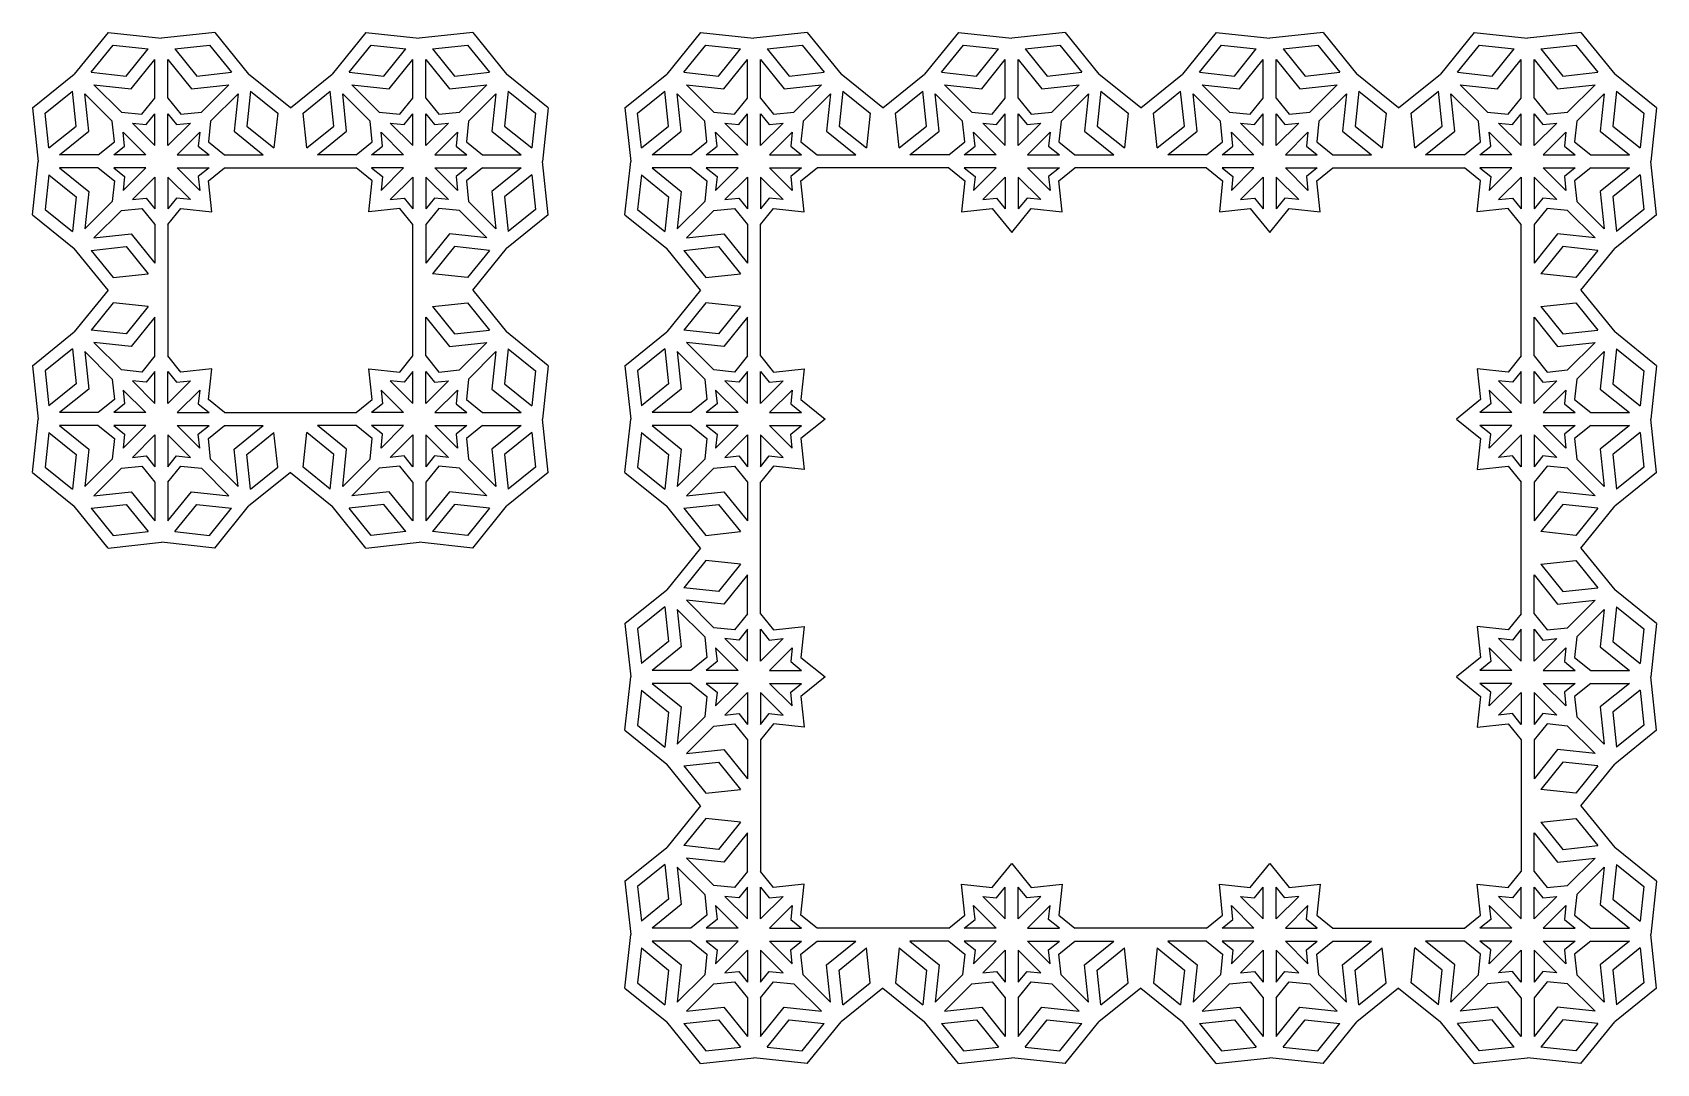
# Model space of a CAD drawing. Extents: x -303 to 30, y -31 to 181.
import ezdxf

# ---------------------------------------------------------------- set-up
doc = ezdxf.new("R2010")
doc.units = 0
doc.layers.get('0').update_dxf_attribs({"linetype": 'CONTINUOUS'})

msp = doc.modelspace()

# ---------------------------------------------------------------- linework, layer by layer
for p, q in [((-287.94, 180.52), (-294.87, 171.94)), ((-287.94, 180.52), (-276.98, 179.35)), ((-266.01, 180.52), (-276.98, 179.35)), ((-266.01, 180.52), (-259.09, 171.94)), ((-235, 180.52), (-241.93, 171.94)), ((-235, 180.52), (-224.04, 179.35)), ((-213.07, 180.52), (-224.04, 179.35)), ((-213.07, 180.52), (-206.15, 171.94)), ((-166.31, 180.52), (-173.23, 171.94)), ((-166.31, 180.52), (-155.34, 179.35)), ((-144.38, 180.52), (-155.34, 179.35)), ((-144.38, 180.52), (-137.45, 171.94)), ((-113.36, 180.52), (-120.29, 171.94)), ((-113.36, 180.52), (-102.4, 179.35)), ((-91.43, 180.52), (-102.4, 179.35)), ((-91.43, 180.52), (-84.51, 171.94)), ((-60.42, 180.52), (-67.35, 171.94)), ((-60.42, 180.52), (-49.46, 179.35)), ((-38.49, 180.52), (-49.46, 179.35)), ((-38.49, 180.52), (-31.57, 171.94)), ((-7.48, 180.52), (-14.41, 171.94)), ((-7.48, 180.52), (3.49, 179.35)), ((14.45, 180.52), (3.49, 179.35)), ((14.45, 180.52), (21.38, 171.94)), ((-291.38, 172.33), (-286.87, 177.92)), ((-286.87, 177.92), (-279.72, 177.16)), ((-284.23, 171.56), (-279.72, 177.16)), ((-274.24, 177.16), (-267.09, 177.92)), ((-274.24, 177.16), (-269.72, 171.56)), ((-267.09, 177.92), (-262.57, 172.33)), ((-238.44, 172.33), (-233.93, 177.92)), ((-233.93, 177.92), (-226.78, 177.16)), ((-231.29, 171.56), (-226.78, 177.16)), ((-221.3, 177.16), (-214.15, 177.92)), ((-221.3, 177.16), (-216.78, 171.56)), ((-214.15, 177.92), (-209.63, 172.33)), ((-169.75, 172.33), (-165.23, 177.92)), ((-165.23, 177.92), (-158.08, 177.16)), ((-162.6, 171.56), (-158.08, 177.16)), ((-152.6, 177.16), (-145.45, 177.92)), ((-152.6, 177.16), (-148.08, 171.56)), ((-145.45, 177.92), (-140.93, 172.33)), ((-116.81, 172.33), (-112.29, 177.92)), ((-112.29, 177.92), (-105.14, 177.16)), ((-109.66, 171.56), (-105.14, 177.16)), ((-99.66, 177.16), (-92.51, 177.92)), ((-99.66, 177.16), (-95.14, 171.56)), ((-92.51, 177.92), (-87.99, 172.33)), ((-63.86, 172.33), (-59.35, 177.92)), ((-59.35, 177.92), (-52.2, 177.16)), ((-56.71, 171.56), (-52.2, 177.16)), ((-46.72, 177.16), (-39.57, 177.92)), ((-46.72, 177.16), (-42.2, 171.56)), ((-39.57, 177.92), (-35.05, 172.33)), ((-10.92, 172.33), (-6.4, 177.92)), ((-6.4, 177.92), (0.75, 177.16)), ((-3.77, 171.56), (0.75, 177.16)), ((6.22, 177.16), (13.37, 177.92)), ((6.22, 177.16), (10.74, 171.56)), ((13.37, 177.92), (17.89, 172.33)), ((-283.16, 168.97), (-278.31, 174.97)), ((-278.31, 167.01), (-278.31, 174.97)), ((-275.65, 174.97), (-270.8, 168.97)), ((-275.65, 167.01), (-275.65, 174.97)), ((-230.22, 168.97), (-225.37, 174.97)), ((-225.37, 167.01), (-225.37, 174.97)), ((-222.7, 167.01), (-222.7, 174.97)), ((-222.7, 174.97), (-217.86, 168.97)), ((-161.52, 168.97), (-156.67, 174.97)), ((-156.67, 167.01), (-156.67, 174.97)), ((-154.01, 174.97), (-149.16, 168.97)), ((-154.01, 167.01), (-154.01, 174.97)), ((-108.58, 168.97), (-103.73, 174.97)), ((-103.73, 167.01), (-103.73, 174.97)), ((-101.07, 174.97), (-96.22, 168.97)), ((-101.07, 167.01), (-101.07, 174.97)), ((-55.64, 168.97), (-50.79, 174.97)), ((-50.79, 167.01), (-50.79, 174.97)), ((-48.12, 174.97), (-43.28, 168.97)), ((-48.12, 167.01), (-48.12, 174.97)), ((-2.69, 168.97), (2.15, 174.97)), ((2.15, 167.01), (2.15, 174.97)), ((4.82, 167.01), (4.82, 174.97)), ((4.82, 174.97), (9.66, 168.97)), ((-303.45, 165.01), (-294.87, 171.94)), ((-291.38, 172.33), (-284.23, 171.56)), ((-269.72, 171.56), (-262.57, 172.33)), ((-250.51, 165.01), (-259.09, 171.94)), ((-250.51, 165.01), (-241.93, 171.94)), ((-238.44, 172.33), (-231.29, 171.56)), ((-216.78, 171.56), (-209.63, 172.33)), ((-197.57, 165.01), (-206.15, 171.94)), ((-181.81, 165.01), (-173.23, 171.94)), ((-169.75, 172.33), (-162.6, 171.56)), ((-148.08, 171.56), (-140.93, 172.33)), ((-128.87, 165.01), (-137.45, 171.94)), ((-128.87, 165.01), (-120.29, 171.94)), ((-116.81, 172.33), (-109.66, 171.56)), ((-95.14, 171.56), (-87.99, 172.33)), ((-75.93, 165.01), (-84.51, 171.94)), ((-75.93, 165.01), (-67.35, 171.94)), ((-63.86, 172.33), (-56.71, 171.56)), ((-42.2, 171.56), (-35.05, 172.33)), ((-22.99, 165.01), (-31.57, 171.94)), ((-22.99, 165.01), (-14.41, 171.94)), ((-10.92, 172.33), (-3.77, 171.56)), ((10.74, 171.56), (17.89, 172.33)), ((29.96, 165.01), (21.38, 171.94)), ((-300.85, 163.94), (-295.26, 168.45)), ((-294.5, 161.3), (-295.26, 168.45)), ((-287.09, 162.27), (-292.72, 167.9)), ((-291.9, 160.23), (-292.72, 167.9)), ((-285.2, 164.16), (-290.83, 169.78)), ((-290.83, 169.78), (-283.16, 168.97)), ((-280.98, 163.71), (-278.31, 167.01)), ((-275.65, 167.01), (-272.98, 163.71)), ((-270.8, 168.97), (-263.13, 169.78)), ((-268.75, 164.16), (-263.13, 169.78)), ((-266.87, 162.27), (-261.24, 167.9)), ((-261.24, 167.9), (-262.06, 160.23)), ((-258.7, 168.45), (-259.46, 161.3)), ((-258.7, 168.45), (-253.1, 163.94)), ((-247.91, 163.94), (-242.32, 168.45)), ((-241.55, 161.3), (-242.32, 168.45)), ((-234.15, 162.27), (-239.77, 167.9)), ((-238.96, 160.23), (-239.77, 167.9)), ((-237.89, 169.78), (-230.22, 168.97)), ((-232.26, 164.16), (-237.89, 169.78)), ((-228.04, 163.71), (-225.37, 167.01)), ((-222.7, 167.01), (-220.04, 163.71)), ((-217.86, 168.97), (-210.18, 169.78)), ((-215.81, 164.16), (-210.18, 169.78)), ((-213.93, 162.27), (-208.3, 167.9)), ((-208.3, 167.9), (-209.12, 160.23)), ((-205.76, 168.45), (-206.52, 161.3)), ((-205.76, 168.45), (-200.16, 163.94)), ((-179.22, 163.94), (-173.62, 168.45)), ((-172.86, 161.3), (-173.62, 168.45)), ((-165.45, 162.27), (-171.08, 167.9)), ((-170.26, 160.23), (-171.08, 167.9)), ((-163.56, 164.16), (-169.19, 169.78)), ((-169.19, 169.78), (-161.52, 168.97)), ((-159.34, 163.71), (-156.67, 167.01)), ((-154.01, 167.01), (-151.34, 163.71)), ((-149.16, 168.97), (-141.49, 169.78)), ((-147.12, 164.16), (-141.49, 169.78)), ((-145.23, 162.27), (-139.6, 167.9)), ((-139.6, 167.9), (-140.42, 160.23)), ((-137.06, 168.45), (-137.82, 161.3)), ((-137.06, 168.45), (-131.47, 163.94)), ((-126.27, 163.94), (-120.68, 168.45)), ((-119.92, 161.3), (-120.68, 168.45)), ((-117.32, 160.23), (-118.14, 167.9)), ((-112.51, 162.27), (-118.14, 167.9)), ((-116.25, 169.78), (-108.58, 168.97)), ((-110.62, 164.16), (-116.25, 169.78)), ((-106.4, 163.71), (-103.73, 167.01)), ((-101.07, 167.01), (-98.4, 163.71)), ((-96.22, 168.97), (-88.55, 169.78)), ((-94.17, 164.16), (-88.55, 169.78)), ((-92.29, 162.27), (-86.66, 167.9)), ((-86.66, 167.9), (-87.48, 160.23)), ((-84.12, 168.45), (-84.88, 161.3)), ((-84.12, 168.45), (-78.52, 163.94)), ((-73.33, 163.94), (-67.74, 168.45)), ((-66.97, 161.3), (-67.74, 168.45)), ((-59.57, 162.27), (-65.19, 167.9)), ((-64.38, 160.23), (-65.19, 167.9)), ((-63.31, 169.78), (-55.64, 168.97)), ((-57.68, 164.16), (-63.31, 169.78)), ((-53.46, 163.71), (-50.79, 167.01)), ((-48.12, 167.01), (-45.46, 163.71)), ((-43.28, 168.97), (-35.6, 169.78)), ((-41.23, 164.16), (-35.6, 169.78)), ((-39.35, 162.27), (-33.72, 167.9)), ((-33.72, 167.9), (-34.54, 160.23)), ((-31.18, 168.45), (-31.94, 161.3)), ((-31.18, 168.45), (-25.58, 163.94)), ((-20.39, 163.94), (-14.8, 168.45)), ((-14.03, 161.3), (-14.8, 168.45)), ((-11.43, 160.23), (-12.25, 167.9)), ((-6.62, 162.27), (-12.25, 167.9)), ((-10.37, 169.78), (-2.69, 168.97)), ((-4.74, 164.16), (-10.37, 169.78)), ((-0.52, 163.71), (2.15, 167.01)), ((4.82, 167.01), (7.49, 163.71)), ((9.66, 168.97), (17.34, 169.78)), ((11.71, 164.16), (17.34, 169.78)), ((13.59, 162.27), (19.22, 167.9)), ((19.22, 167.9), (18.4, 160.23)), ((21.77, 168.45), (21, 161.3)), ((21.77, 168.45), (27.36, 163.94)), ((-303.45, 165.01), (-302.28, 154.05)), ((-300.09, 156.79), (-300.85, 163.94)), ((-285.2, 164.16), (-280.98, 163.71)), ((-280.11, 161.6), (-278.31, 163.83)), ((-278.31, 157.27), (-278.31, 163.83)), ((-275.65, 157.27), (-275.65, 163.83)), ((-275.65, 163.83), (-273.85, 161.6)), ((-272.98, 163.71), (-268.75, 164.16)), ((-253.1, 163.94), (-253.87, 156.79)), ((-247.15, 156.79), (-247.91, 163.94)), ((-232.26, 164.16), (-228.04, 163.71)), ((-227.17, 161.6), (-225.37, 163.83)), ((-225.37, 157.27), (-225.37, 163.83)), ((-222.7, 163.83), (-220.91, 161.6)), ((-222.7, 157.27), (-222.7, 163.83)), ((-220.04, 163.71), (-215.81, 164.16)), ((-200.16, 163.94), (-200.92, 156.79)), ((-197.57, 165.01), (-198.74, 154.05)), ((-181.81, 165.01), (-180.64, 154.05)), ((-178.45, 156.79), (-179.22, 163.94)), ((-163.56, 164.16), (-159.34, 163.71)), ((-158.47, 161.6), (-156.67, 163.83)), ((-156.67, 157.27), (-156.67, 163.83)), ((-154.01, 163.83), (-152.21, 161.6)), ((-154.01, 157.27), (-154.01, 163.83)), ((-151.34, 163.71), (-147.12, 164.16)), ((-131.47, 163.94), (-132.23, 156.79)), ((-125.51, 156.79), (-126.27, 163.94)), ((-110.62, 164.16), (-106.4, 163.71)), ((-105.53, 161.6), (-103.73, 163.83)), ((-103.73, 157.27), (-103.73, 163.83)), ((-101.07, 163.83), (-99.27, 161.6)), ((-101.07, 157.27), (-101.07, 163.83)), ((-98.4, 163.71), (-94.17, 164.16)), ((-78.52, 163.94), (-79.29, 156.79)), ((-72.57, 156.79), (-73.33, 163.94)), ((-57.68, 164.16), (-53.46, 163.71)), ((-52.59, 161.6), (-50.79, 163.83)), ((-50.79, 157.27), (-50.79, 163.83)), ((-48.12, 163.83), (-46.33, 161.6)), ((-48.12, 157.27), (-48.12, 163.83)), ((-45.46, 163.71), (-41.23, 164.16)), ((-25.58, 163.94), (-26.34, 156.79)), ((-19.63, 156.79), (-20.39, 163.94)), ((-4.74, 164.16), (-0.52, 163.71)), ((0.36, 161.6), (2.15, 163.83)), ((2.15, 157.27), (2.15, 163.83)), ((4.82, 157.27), (4.82, 163.83)), ((4.82, 163.83), (6.61, 161.6)), ((7.49, 163.71), (11.71, 164.16)), ((27.36, 163.94), (26.6, 156.79)), ((29.96, 165.01), (28.79, 154.05)), ((-300.09, 156.79), (-294.5, 161.3)), ((-297.9, 155.38), (-291.9, 160.23)), ((-286.64, 158.05), (-287.09, 162.27)), ((-278.31, 157.27), (-282.95, 161.9)), ((-282.95, 161.9), (-280.11, 161.6)), ((-275.65, 157.27), (-271.01, 161.9)), ((-273.85, 161.6), (-271.01, 161.9)), ((-266.87, 162.27), (-267.32, 158.05)), ((-262.06, 160.23), (-256.06, 155.38)), ((-259.46, 161.3), (-253.87, 156.79)), ((-247.15, 156.79), (-241.55, 161.3)), ((-244.96, 155.38), (-238.96, 160.23)), ((-233.7, 158.05), (-234.15, 162.27)), ((-225.37, 157.27), (-230.01, 161.9)), ((-230.01, 161.9), (-227.17, 161.6)), ((-222.7, 157.27), (-218.06, 161.9)), ((-220.91, 161.6), (-218.06, 161.9)), ((-213.93, 162.27), (-214.38, 158.05)), ((-209.12, 160.23), (-203.11, 155.38)), ((-206.52, 161.3), (-200.92, 156.79)), ((-178.45, 156.79), (-172.86, 161.3)), ((-176.26, 155.38), (-170.26, 160.23)), ((-165, 158.05), (-165.45, 162.27)), ((-156.67, 157.27), (-161.31, 161.9)), ((-161.31, 161.9), (-158.47, 161.6)), ((-154.01, 157.27), (-149.37, 161.9)), ((-152.21, 161.6), (-149.37, 161.9)), ((-145.23, 162.27), (-145.68, 158.05)), ((-140.42, 160.23), (-134.42, 155.38)), ((-137.82, 161.3), (-132.23, 156.79)), ((-125.51, 156.79), (-119.92, 161.3)), ((-123.32, 155.38), (-117.32, 160.23)), ((-112.06, 158.05), (-112.51, 162.27)), ((-103.73, 157.27), (-108.37, 161.9)), ((-108.37, 161.9), (-105.53, 161.6)), ((-101.07, 157.27), (-96.43, 161.9)), ((-99.27, 161.6), (-96.43, 161.9)), ((-92.29, 162.27), (-92.74, 158.05)), ((-87.48, 160.23), (-81.48, 155.38)), ((-84.88, 161.3), (-79.29, 156.79)), ((-72.57, 156.79), (-66.97, 161.3)), ((-70.38, 155.38), (-64.38, 160.23)), ((-59.12, 158.05), (-59.57, 162.27)), ((-50.79, 157.27), (-55.43, 161.9)), ((-55.43, 161.9), (-52.59, 161.6)), ((-48.12, 157.27), (-43.48, 161.9)), ((-46.33, 161.6), (-43.48, 161.9)), ((-39.35, 162.27), (-39.8, 158.05)), ((-34.54, 160.23), (-28.53, 155.38)), ((-31.94, 161.3), (-26.34, 156.79)), ((-19.63, 156.79), (-14.03, 161.3)), ((-17.44, 155.38), (-11.43, 160.23)), ((-6.17, 158.05), (-6.62, 162.27)), ((2.15, 157.27), (-2.49, 161.9)), ((-2.49, 161.9), (0.36, 161.6)), ((4.82, 157.27), (9.46, 161.9)), ((6.61, 161.6), (9.46, 161.9)), ((13.59, 162.27), (13.14, 158.05)), ((18.4, 160.23), (24.41, 155.38)), ((21, 161.3), (26.6, 156.79)), ((-289.94, 155.38), (-286.64, 158.05)), ((-286.76, 155.38), (-284.53, 157.18)), ((-280.2, 155.38), (-284.84, 160.02)), ((-284.53, 157.18), (-284.84, 160.02)), ((-273.76, 155.38), (-269.12, 160.02)), ((-269.12, 160.02), (-269.42, 157.18)), ((-269.42, 157.18), (-267.2, 155.38)), ((-267.32, 158.05), (-264.02, 155.38)), ((-237, 155.38), (-233.7, 158.05)), ((-233.82, 155.38), (-231.59, 157.18)), ((-227.26, 155.38), (-231.89, 160.02)), ((-231.59, 157.18), (-231.89, 160.02)), ((-220.82, 155.38), (-216.18, 160.02)), ((-216.18, 160.02), (-216.48, 157.18)), ((-216.48, 157.18), (-214.26, 155.38)), ((-214.38, 158.05), (-211.07, 155.38)), ((-168.3, 155.38), (-165, 158.05)), ((-165.12, 155.38), (-162.9, 157.18)), ((-158.56, 155.38), (-163.2, 160.02)), ((-162.9, 157.18), (-163.2, 160.02)), ((-152.12, 155.38), (-147.48, 160.02)), ((-147.48, 160.02), (-147.79, 157.18)), ((-147.79, 157.18), (-145.56, 155.38)), ((-145.68, 158.05), (-142.38, 155.38)), ((-115.36, 155.38), (-112.06, 158.05)), ((-112.18, 155.38), (-109.95, 157.18)), ((-105.62, 155.38), (-110.26, 160.02)), ((-109.95, 157.18), (-110.26, 160.02)), ((-99.18, 155.38), (-94.54, 160.02)), ((-94.54, 160.02), (-94.84, 157.18)), ((-94.84, 157.18), (-92.62, 155.38)), ((-92.74, 158.05), (-89.44, 155.38)), ((-62.42, 155.38), (-59.12, 158.05)), ((-59.24, 155.38), (-57.01, 157.18)), ((-52.68, 155.38), (-57.31, 160.02)), ((-57.01, 157.18), (-57.31, 160.02)), ((-46.24, 155.38), (-41.6, 160.02)), ((-41.6, 160.02), (-41.9, 157.18)), ((-41.9, 157.18), (-39.68, 155.38)), ((-39.8, 158.05), (-36.49, 155.38)), ((-9.48, 155.38), (-6.17, 158.05)), ((-6.29, 155.38), (-4.07, 157.18)), ((0.27, 155.38), (-4.37, 160.02)), ((-4.07, 157.18), (-4.37, 160.02)), ((6.7, 155.38), (11.34, 160.02)), ((11.34, 160.02), (11.04, 157.18)), ((11.04, 157.18), (13.26, 155.38)), ((13.14, 158.05), (16.45, 155.38)), ((-303.45, 143.08), (-302.28, 154.05)), ((-289.94, 155.38), (-297.9, 155.38)), ((-280.2, 155.38), (-286.76, 155.38)), ((-273.76, 155.38), (-267.2, 155.38)), ((-264.02, 155.38), (-256.06, 155.38)), ((-237, 155.38), (-244.96, 155.38)), ((-227.26, 155.38), (-233.82, 155.38)), ((-220.82, 155.38), (-214.26, 155.38)), ((-211.07, 155.38), (-203.11, 155.38)), ((-197.57, 143.08), (-198.74, 154.05)), ((-181.81, 143.08), (-180.64, 154.05)), ((-168.3, 155.38), (-176.26, 155.38)), ((-158.56, 155.38), (-165.12, 155.38)), ((-152.12, 155.38), (-145.56, 155.38)), ((-142.38, 155.38), (-134.42, 155.38)), ((-115.36, 155.38), (-123.32, 155.38)), ((-105.62, 155.38), (-112.18, 155.38)), ((-99.18, 155.38), (-92.62, 155.38)), ((-89.44, 155.38), (-81.48, 155.38)), ((-62.42, 155.38), (-70.38, 155.38)), ((-52.68, 155.38), (-59.24, 155.38)), ((-46.24, 155.38), (-39.68, 155.38)), ((-36.49, 155.38), (-28.53, 155.38)), ((-9.48, 155.38), (-17.44, 155.38)), ((0.27, 155.38), (-6.29, 155.38)), ((6.7, 155.38), (13.26, 155.38)), ((16.45, 155.38), (24.41, 155.38)), ((29.96, 143.08), (28.79, 154.05)), ((-300.09, 151.31), (-300.85, 144.16)), ((-300.09, 151.31), (-294.5, 146.79)), ((-297.9, 152.71), (-291.9, 147.87)), ((-289.94, 152.71), (-297.9, 152.71)), ((-289.94, 152.71), (-286.64, 150.05)), ((-286.64, 150.05), (-287.09, 145.82)), ((-280.2, 152.71), (-286.76, 152.71)), ((-286.76, 152.71), (-284.53, 150.92)), ((-280.2, 152.71), (-284.84, 148.07)), ((-284.53, 150.92), (-284.84, 148.07)), ((-278.31, 150.83), (-282.95, 146.19)), ((-278.31, 150.83), (-278.31, 144.27)), ((-275.65, 150.83), (-275.65, 144.27)), ((-275.65, 150.83), (-271.01, 146.19)), ((-273.76, 152.71), (-269.12, 148.07)), ((-273.76, 152.71), (-267.2, 152.71)), ((-267.2, 152.71), (-269.42, 150.92)), ((-269.42, 150.92), (-269.12, 148.07)), ((-267.32, 150.05), (-264.02, 152.71)), ((-266.64, 143.71), (-267.32, 150.05)), ((-264.02, 152.71), (-237, 152.71)), ((-233.7, 150.05), (-237, 152.71)), ((-234.37, 143.71), (-233.7, 150.05)), ((-227.26, 152.71), (-233.82, 152.71)), ((-233.82, 152.71), (-231.59, 150.92)), ((-227.26, 152.71), (-231.89, 148.07)), ((-231.59, 150.92), (-231.89, 148.07)), ((-225.37, 150.83), (-230.01, 146.19)), ((-225.37, 150.83), (-225.37, 144.27)), ((-222.7, 150.83), (-218.06, 146.19)), ((-222.7, 150.83), (-222.7, 144.27)), ((-220.82, 152.71), (-216.18, 148.07)), ((-220.82, 152.71), (-214.26, 152.71)), ((-214.26, 152.71), (-216.48, 150.92)), ((-216.48, 150.92), (-216.18, 148.07)), ((-211.07, 152.71), (-214.38, 150.05)), ((-214.38, 150.05), (-213.93, 145.82)), ((-211.07, 152.71), (-203.11, 152.71)), ((-203.11, 152.71), (-209.12, 147.87)), ((-200.92, 151.31), (-206.52, 146.79)), ((-200.92, 151.31), (-200.16, 144.16)), ((-178.45, 151.31), (-179.22, 144.16)), ((-178.45, 151.31), (-172.86, 146.79)), ((-176.26, 152.71), (-170.26, 147.87)), ((-168.3, 152.71), (-176.26, 152.71)), ((-168.3, 152.71), (-165, 150.05)), ((-165, 150.05), (-165.45, 145.82)), ((-158.56, 152.71), (-165.12, 152.71)), ((-165.12, 152.71), (-162.9, 150.92)), ((-158.56, 152.71), (-163.2, 148.07)), ((-162.9, 150.92), (-163.2, 148.07)), ((-156.67, 150.83), (-161.31, 146.19)), ((-156.67, 150.83), (-156.67, 144.27)), ((-154.01, 150.83), (-154.01, 144.27)), ((-154.01, 150.83), (-149.37, 146.19)), ((-152.12, 152.71), (-147.48, 148.07)), ((-152.12, 152.71), (-145.56, 152.71)), ((-145.56, 152.71), (-147.79, 150.92)), ((-147.79, 150.92), (-147.48, 148.07)), ((-145.68, 150.05), (-142.38, 152.71)), ((-145.01, 143.71), (-145.68, 150.05)), ((-115.36, 152.71), (-142.38, 152.71)), ((-115.36, 152.71), (-112.06, 150.05)), ((-112.06, 150.05), (-112.73, 143.71)), ((-105.62, 152.71), (-112.18, 152.71)), ((-112.18, 152.71), (-109.95, 150.92)), ((-105.62, 152.71), (-110.26, 148.07)), ((-109.95, 150.92), (-110.26, 148.07)), ((-103.73, 150.83), (-108.37, 146.19)), ((-103.73, 150.83), (-103.73, 144.27)), ((-101.07, 150.83), (-96.43, 146.19)), ((-101.07, 150.83), (-101.07, 144.27)), ((-99.18, 152.71), (-94.54, 148.07)), ((-99.18, 152.71), (-92.62, 152.71)), ((-92.62, 152.71), (-94.84, 150.92)), ((-94.84, 150.92), (-94.54, 148.07)), ((-92.74, 150.05), (-89.44, 152.71)), ((-92.06, 143.71), (-92.74, 150.05)), ((-62.42, 152.71), (-89.44, 152.71)), ((-62.42, 152.71), (-59.12, 150.05)), ((-59.12, 150.05), (-59.79, 143.71)), ((-52.68, 152.71), (-59.24, 152.71)), ((-59.24, 152.71), (-57.01, 150.92)), ((-52.68, 152.71), (-57.31, 148.07)), ((-57.01, 150.92), (-57.31, 148.07)), ((-50.79, 150.83), (-55.43, 146.19)), ((-50.79, 150.83), (-50.79, 144.27)), ((-48.12, 150.83), (-48.12, 144.27)), ((-48.12, 150.83), (-43.48, 146.19)), ((-46.24, 152.71), (-41.6, 148.07)), ((-46.24, 152.71), (-39.68, 152.71)), ((-39.68, 152.71), (-41.9, 150.92)), ((-41.9, 150.92), (-41.6, 148.07)), ((-39.8, 150.05), (-36.49, 152.71)), ((-39.12, 143.71), (-39.8, 150.05)), ((-36.49, 152.71), (-9.48, 152.71)), ((-6.17, 150.05), (-9.48, 152.71)), ((-6.85, 143.71), (-6.17, 150.05)), ((-6.29, 152.71), (-4.07, 150.92)), ((0.27, 152.71), (-6.29, 152.71)), ((0.27, 152.71), (-4.37, 148.07)), ((-4.07, 150.92), (-4.37, 148.07)), ((2.15, 150.83), (-2.49, 146.19)), ((2.15, 150.83), (2.15, 144.27)), ((4.82, 150.83), (9.46, 146.19)), ((4.82, 150.83), (4.82, 144.27)), ((6.7, 152.71), (11.34, 148.07)), ((6.7, 152.71), (13.26, 152.71)), ((13.26, 152.71), (11.04, 150.92)), ((11.04, 150.92), (11.34, 148.07)), ((16.45, 152.71), (13.14, 150.05)), ((13.14, 150.05), (13.59, 145.82)), ((16.45, 152.71), (24.41, 152.71)), ((24.41, 152.71), (18.4, 147.87)), ((26.6, 151.31), (21, 146.79)), ((26.6, 151.31), (27.36, 144.16)), ((-294.5, 146.79), (-295.26, 139.64)), ((-291.9, 147.87), (-292.72, 140.19)), ((-209.12, 147.87), (-208.3, 140.19)), ((-206.52, 146.79), (-205.76, 139.64)), ((-172.86, 146.79), (-173.62, 139.64)), ((-170.26, 147.87), (-171.08, 140.19)), ((18.4, 147.87), (19.22, 140.19)), ((21, 146.79), (21.77, 139.64)), ((-300.85, 144.16), (-295.26, 139.64)), ((-287.09, 145.82), (-292.72, 140.19)), ((-285.2, 143.94), (-290.83, 138.31)), ((-285.2, 143.94), (-280.98, 144.39)), ((-282.95, 146.19), (-280.11, 146.49)), ((-280.98, 144.39), (-278.31, 141.08)), ((-280.11, 146.49), (-278.31, 144.27)), ((-273.85, 146.49), (-275.65, 144.27)), ((-275.65, 141.08), (-272.98, 144.39)), ((-271.01, 146.19), (-273.85, 146.49)), ((-272.98, 144.39), (-266.64, 143.71)), ((-228.04, 144.39), (-234.37, 143.71)), ((-230.01, 146.19), (-227.17, 146.49)), ((-225.37, 141.08), (-228.04, 144.39)), ((-227.17, 146.49), (-225.37, 144.27)), ((-220.91, 146.49), (-222.7, 144.27)), ((-220.04, 144.39), (-222.7, 141.08)), ((-218.06, 146.19), (-220.91, 146.49)), ((-215.81, 143.94), (-220.04, 144.39)), ((-215.81, 143.94), (-210.18, 138.31)), ((-213.93, 145.82), (-208.3, 140.19)), ((-200.16, 144.16), (-205.76, 139.64)), ((-179.22, 144.16), (-173.62, 139.64)), ((-165.45, 145.82), (-171.08, 140.19)), ((-163.56, 143.94), (-169.19, 138.31)), ((-163.56, 143.94), (-159.34, 144.39)), ((-161.31, 146.19), (-158.47, 146.49)), ((-159.34, 144.39), (-156.67, 141.08)), ((-158.47, 146.49), (-156.67, 144.27)), ((-152.21, 146.49), (-154.01, 144.27)), ((-154.01, 141.08), (-151.34, 144.39)), ((-149.37, 146.19), (-152.21, 146.49)), ((-151.34, 144.39), (-145.01, 143.71)), ((-112.73, 143.71), (-106.4, 144.39)), ((-108.37, 146.19), (-105.53, 146.49)), ((-106.4, 144.39), (-102.4, 139.43)), ((-105.53, 146.49), (-103.73, 144.27)), ((-102.4, 139.43), (-98.4, 144.39)), ((-99.27, 146.49), (-101.07, 144.27)), ((-96.43, 146.19), (-99.27, 146.49)), ((-98.4, 144.39), (-92.06, 143.71)), ((-59.79, 143.71), (-53.46, 144.39)), ((-55.43, 146.19), (-52.59, 146.49)), ((-53.46, 144.39), (-49.46, 139.43)), ((-52.59, 146.49), (-50.79, 144.27)), ((-49.46, 139.43), (-45.46, 144.39)), ((-46.33, 146.49), (-48.12, 144.27)), ((-43.48, 146.19), (-46.33, 146.49)), ((-45.46, 144.39), (-39.12, 143.71)), ((-0.52, 144.39), (-6.85, 143.71)), ((-2.49, 146.19), (0.36, 146.49)), ((2.15, 141.08), (-0.52, 144.39)), ((0.36, 146.49), (2.15, 144.27)), ((6.61, 146.49), (4.82, 144.27)), ((7.49, 144.39), (4.82, 141.08)), ((9.46, 146.19), (6.61, 146.49)), ((11.71, 143.94), (7.49, 144.39)), ((11.71, 143.94), (17.34, 138.31)), ((13.59, 145.82), (19.22, 140.19)), ((27.36, 144.16), (21.77, 139.64)), ((-303.45, 143.08), (-294.87, 136.16)), ((-278.31, 141.08), (-278.31, 133.12)), ((-275.65, 141.08), (-275.65, 114.07)), ((-225.37, 114.07), (-225.37, 141.08)), ((-222.7, 141.08), (-222.7, 133.12)), ((-197.57, 143.08), (-206.15, 136.16)), ((-181.81, 143.08), (-173.23, 136.16)), ((-156.67, 141.08), (-156.67, 133.12)), ((-154.01, 114.07), (-154.01, 141.08)), ((2.15, 114.07), (2.15, 141.08)), ((4.82, 141.08), (4.82, 133.12)), ((29.96, 143.08), (21.38, 136.16)), ((-290.83, 138.31), (-283.16, 139.13)), ((-283.16, 139.13), (-278.31, 133.12)), ((-217.86, 139.13), (-222.7, 133.12)), ((-210.18, 138.31), (-217.86, 139.13)), ((-169.19, 138.31), (-161.52, 139.13)), ((-161.52, 139.13), (-156.67, 133.12)), ((9.66, 139.13), (4.82, 133.12)), ((17.34, 138.31), (9.66, 139.13)), ((-287.94, 127.58), (-294.87, 136.16)), ((-291.38, 135.77), (-284.23, 136.53)), ((-291.38, 135.77), (-286.87, 130.17)), ((-284.23, 136.53), (-279.72, 130.93)), ((-216.78, 136.53), (-221.3, 130.93)), ((-209.63, 135.77), (-216.78, 136.53)), ((-209.63, 135.77), (-214.15, 130.17)), ((-213.07, 127.58), (-206.15, 136.16)), ((-166.31, 127.58), (-173.23, 136.16)), ((-169.75, 135.77), (-162.6, 136.53)), ((-169.75, 135.77), (-165.23, 130.17)), ((-162.6, 136.53), (-158.08, 130.93)), ((10.74, 136.53), (6.22, 130.93)), ((17.89, 135.77), (10.74, 136.53)), ((17.89, 135.77), (13.37, 130.17)), ((14.45, 127.58), (21.38, 136.16)), ((-286.87, 130.17), (-279.72, 130.93)), ((-214.15, 130.17), (-221.3, 130.93)), ((-165.23, 130.17), (-158.08, 130.93)), ((13.37, 130.17), (6.22, 130.93)), ((-287.94, 127.58), (-294.87, 119)), ((-213.07, 127.58), (-206.15, 119)), ((-166.31, 127.58), (-173.23, 119)), ((14.45, 127.58), (21.38, 119)), ((-286.87, 124.98), (-291.38, 119.39)), ((-279.72, 124.22), (-286.87, 124.98)), ((-279.72, 124.22), (-284.23, 118.62)), ((-221.3, 124.22), (-214.15, 124.98)), ((-221.3, 124.22), (-216.78, 118.62)), ((-214.15, 124.98), (-209.63, 119.39)), ((-165.23, 124.98), (-169.75, 119.39)), ((-158.08, 124.22), (-165.23, 124.98)), ((-158.08, 124.22), (-162.6, 118.62)), ((6.22, 124.22), (13.37, 124.98)), ((6.22, 124.22), (10.74, 118.62)), ((13.37, 124.98), (17.89, 119.39)), ((-278.31, 122.03), (-283.16, 116.02)), ((-278.31, 114.07), (-278.31, 122.03)), ((-222.7, 122.03), (-217.86, 116.02)), ((-222.7, 114.07), (-222.7, 122.03)), ((-156.67, 122.03), (-161.52, 116.02)), ((-156.67, 114.07), (-156.67, 122.03)), ((4.82, 114.07), (4.82, 122.03)), ((4.82, 122.03), (9.66, 116.02)), ((-303.45, 112.07), (-294.87, 119)), ((-284.23, 118.62), (-291.38, 119.39)), ((-285.2, 111.21), (-290.83, 116.84)), ((-283.16, 116.02), (-290.83, 116.84)), ((-217.86, 116.02), (-210.18, 116.84)), ((-216.78, 118.62), (-209.63, 119.39)), ((-215.81, 111.21), (-210.18, 116.84)), ((-197.57, 112.07), (-206.15, 119)), ((-181.81, 112.07), (-173.23, 119)), ((-162.6, 118.62), (-169.75, 119.39)), ((-163.56, 111.21), (-169.19, 116.84)), ((-161.52, 116.02), (-169.19, 116.84)), ((9.66, 116.02), (17.34, 116.84)), ((10.74, 118.62), (17.89, 119.39)), ((11.71, 111.21), (17.34, 116.84)), ((29.96, 112.07), (21.38, 119)), ((-295.26, 115.51), (-300.85, 110.99)), ((-295.26, 115.51), (-294.5, 108.36)), ((-292.72, 114.96), (-291.9, 107.28)), ((-287.09, 109.33), (-292.72, 114.96)), ((-278.31, 114.07), (-280.98, 110.76)), ((-272.98, 110.76), (-275.65, 114.07)), ((-228.04, 110.76), (-225.37, 114.07)), ((-222.7, 114.07), (-220.04, 110.76)), ((-213.93, 109.33), (-208.3, 114.96)), ((-208.3, 114.96), (-209.12, 107.28)), ((-205.76, 115.51), (-206.52, 108.36)), ((-205.76, 115.51), (-200.16, 110.99)), ((-173.62, 115.51), (-179.22, 110.99)), ((-173.62, 115.51), (-172.86, 108.36)), ((-165.45, 109.33), (-171.08, 114.96)), ((-171.08, 114.96), (-170.26, 107.28)), ((-156.67, 114.07), (-159.34, 110.76)), ((-154.01, 114.07), (-151.34, 110.76)), ((2.15, 114.07), (-0.52, 110.76)), ((4.82, 114.07), (7.49, 110.76)), ((13.59, 109.33), (19.22, 114.96)), ((19.22, 114.96), (18.4, 107.28)), ((21.77, 115.51), (21, 108.36)), ((21.77, 115.51), (27.36, 110.99)), ((-303.45, 112.07), (-302.28, 101.1)), ((-300.85, 110.99), (-300.09, 103.84)), ((-280.98, 110.76), (-285.2, 111.21)), ((-278.31, 110.88), (-280.11, 108.66)), ((-278.31, 104.32), (-278.31, 110.88)), ((-275.65, 104.32), (-275.65, 110.88)), ((-275.65, 110.88), (-273.85, 108.66)), ((-266.64, 111.44), (-272.98, 110.76)), ((-267.32, 105.11), (-266.64, 111.44)), ((-233.7, 105.11), (-234.37, 111.44)), ((-234.37, 111.44), (-228.04, 110.76)), ((-225.37, 110.88), (-227.17, 108.66)), ((-225.37, 104.32), (-225.37, 110.88)), ((-222.7, 104.32), (-222.7, 110.88)), ((-222.7, 110.88), (-220.91, 108.66)), ((-220.04, 110.76), (-215.81, 111.21)), ((-200.16, 110.99), (-200.92, 103.84)), ((-197.57, 112.07), (-198.74, 101.1)), ((-181.81, 112.07), (-180.64, 101.1)), ((-179.22, 110.99), (-178.45, 103.84)), ((-159.34, 110.76), (-163.56, 111.21)), ((-156.67, 110.88), (-158.47, 108.66)), ((-156.67, 104.32), (-156.67, 110.88)), ((-154.01, 110.88), (-152.21, 108.66)), ((-154.01, 104.32), (-154.01, 110.88)), ((-151.34, 110.76), (-145.01, 111.44)), ((-145.01, 111.44), (-145.68, 105.11)), ((-0.52, 110.76), (-6.85, 111.44)), ((-6.85, 111.44), (-6.17, 105.11)), ((2.15, 110.88), (0.36, 108.66)), ((2.15, 104.32), (2.15, 110.88)), ((4.82, 104.32), (4.82, 110.88)), ((4.82, 110.88), (6.61, 108.66)), ((7.49, 110.76), (11.71, 111.21)), ((27.36, 110.99), (26.6, 103.84)), ((29.96, 112.07), (28.79, 101.1)), ((-294.5, 108.36), (-300.09, 103.84)), ((-291.9, 107.28), (-297.9, 102.44)), ((-287.09, 109.33), (-286.64, 105.11)), ((-280.2, 102.44), (-284.84, 107.08)), ((-284.84, 107.08), (-284.53, 104.23)), ((-278.31, 104.32), (-282.95, 108.96)), ((-280.11, 108.66), (-282.95, 108.96)), ((-275.65, 104.32), (-271.01, 108.96)), ((-273.85, 108.66), (-271.01, 108.96)), ((-273.76, 102.44), (-269.12, 107.08)), ((-269.12, 107.08), (-269.42, 104.23)), ((-227.26, 102.44), (-231.89, 107.08)), ((-231.89, 107.08), (-231.59, 104.23)), ((-225.37, 104.32), (-230.01, 108.96)), ((-227.17, 108.66), (-230.01, 108.96)), ((-222.7, 104.32), (-218.06, 108.96)), ((-220.91, 108.66), (-218.06, 108.96)), ((-220.82, 102.44), (-216.18, 107.08)), ((-216.18, 107.08), (-216.48, 104.23)), ((-213.93, 109.33), (-214.38, 105.11)), ((-209.12, 107.28), (-203.11, 102.44)), ((-206.52, 108.36), (-200.92, 103.84)), ((-172.86, 108.36), (-178.45, 103.84)), ((-170.26, 107.28), (-176.26, 102.44)), ((-165.45, 109.33), (-165, 105.11)), ((-158.56, 102.44), (-163.2, 107.08)), ((-163.2, 107.08), (-162.9, 104.23)), ((-158.47, 108.66), (-161.31, 108.96)), ((-156.67, 104.32), (-161.31, 108.96)), ((-154.01, 104.32), (-149.37, 108.96)), ((-152.21, 108.66), (-149.37, 108.96)), ((-152.12, 102.44), (-147.48, 107.08)), ((-147.48, 107.08), (-147.79, 104.23)), ((0.27, 102.44), (-4.37, 107.08)), ((-4.37, 107.08), (-4.07, 104.23)), ((2.15, 104.32), (-2.49, 108.96)), ((0.36, 108.66), (-2.49, 108.96)), ((4.82, 104.32), (9.46, 108.96)), ((6.61, 108.66), (9.46, 108.96)), ((6.7, 102.44), (11.34, 107.08)), ((11.34, 107.08), (11.04, 104.23)), ((13.59, 109.33), (13.14, 105.11)), ((18.4, 107.28), (24.41, 102.44)), ((21, 108.36), (26.6, 103.84)), ((-286.64, 105.11), (-289.94, 102.44)), ((-284.53, 104.23), (-286.76, 102.44)), ((-269.42, 104.23), (-267.2, 102.44)), ((-264.02, 102.44), (-267.32, 105.11)), ((-237, 102.44), (-233.7, 105.11)), ((-231.59, 104.23), (-233.82, 102.44)), ((-216.48, 104.23), (-214.26, 102.44)), ((-214.38, 105.11), (-211.07, 102.44)), ((-165, 105.11), (-168.3, 102.44)), ((-162.9, 104.23), (-165.12, 102.44)), ((-147.79, 104.23), (-145.56, 102.44)), ((-145.68, 105.11), (-140.73, 101.1)), ((-6.17, 105.11), (-11.13, 101.1)), ((-4.07, 104.23), (-6.29, 102.44)), ((11.04, 104.23), (13.26, 102.44)), ((13.14, 105.11), (16.45, 102.44)), ((-303.45, 90.14), (-302.28, 101.1)), ((-289.94, 102.44), (-297.9, 102.44)), ((-280.2, 102.44), (-286.76, 102.44)), ((-273.76, 102.44), (-267.2, 102.44)), ((-264.02, 102.44), (-237, 102.44)), ((-227.26, 102.44), (-233.82, 102.44)), ((-220.82, 102.44), (-214.26, 102.44)), ((-211.07, 102.44), (-203.11, 102.44)), ((-197.57, 90.14), (-198.74, 101.1)), ((-181.81, 90.14), (-180.64, 101.1)), ((-168.3, 102.44), (-176.26, 102.44)), ((-158.56, 102.44), (-165.12, 102.44)), ((-152.12, 102.44), (-145.56, 102.44)), ((-140.73, 101.1), (-145.68, 97.1)), ((-11.13, 101.1), (-6.17, 97.1)), ((0.27, 102.44), (-6.29, 102.44)), ((6.7, 102.44), (13.26, 102.44)), ((16.45, 102.44), (24.41, 102.44)), ((29.96, 90.14), (28.79, 101.1)), ((-300.09, 98.37), (-300.85, 91.22)), ((-300.09, 98.37), (-294.5, 93.85)), ((-297.9, 99.77), (-291.9, 94.92)), ((-289.94, 99.77), (-297.9, 99.77)), ((-289.94, 99.77), (-286.64, 97.1)), ((-286.64, 97.1), (-287.09, 92.88)), ((-280.2, 99.77), (-286.76, 99.77)), ((-286.76, 99.77), (-284.53, 97.98)), ((-280.2, 99.77), (-284.84, 95.13)), ((-284.53, 97.98), (-284.84, 95.13)), ((-278.31, 97.89), (-282.95, 93.25)), ((-278.31, 97.89), (-278.31, 91.33)), ((-275.65, 97.89), (-271.01, 93.25)), ((-275.65, 97.89), (-275.65, 91.33)), ((-273.76, 99.77), (-269.12, 95.13)), ((-273.76, 99.77), (-267.2, 99.77)), ((-269.42, 97.98), (-267.2, 99.77)), ((-269.12, 95.13), (-269.42, 97.98)), ((-267.32, 97.1), (-264.02, 99.77)), ((-266.87, 92.88), (-267.32, 97.1)), ((-264.02, 99.77), (-256.06, 99.77)), ((-262.06, 94.92), (-256.06, 99.77)), ((-259.46, 93.85), (-253.87, 98.37)), ((-253.1, 91.22), (-253.87, 98.37)), ((-247.91, 91.22), (-247.15, 98.37)), ((-241.55, 93.85), (-247.15, 98.37)), ((-237, 99.77), (-244.96, 99.77)), ((-238.96, 94.92), (-244.96, 99.77)), ((-233.7, 97.1), (-237, 99.77)), ((-234.15, 92.88), (-233.7, 97.1)), ((-227.26, 99.77), (-233.82, 99.77)), ((-231.59, 97.98), (-233.82, 99.77)), ((-227.26, 99.77), (-231.89, 95.13)), ((-231.89, 95.13), (-231.59, 97.98)), ((-225.37, 97.89), (-230.01, 93.25)), ((-225.37, 97.89), (-225.37, 91.33)), ((-222.7, 97.89), (-218.06, 93.25)), ((-222.7, 97.89), (-222.7, 91.33)), ((-220.82, 99.77), (-216.18, 95.13)), ((-220.82, 99.77), (-214.26, 99.77)), ((-214.26, 99.77), (-216.48, 97.98)), ((-216.48, 97.98), (-216.18, 95.13)), ((-211.07, 99.77), (-214.38, 97.1)), ((-214.38, 97.1), (-213.93, 92.88)), ((-211.07, 99.77), (-203.11, 99.77)), ((-203.11, 99.77), (-209.12, 94.92)), ((-200.92, 98.37), (-206.52, 93.85)), ((-200.92, 98.37), (-200.16, 91.22)), ((-178.45, 98.37), (-179.22, 91.22)), ((-178.45, 98.37), (-172.86, 93.85)), ((-168.3, 99.77), (-176.26, 99.77)), ((-176.26, 99.77), (-170.26, 94.92)), ((-168.3, 99.77), (-165, 97.1)), ((-165, 97.1), (-165.45, 92.88)), ((-158.56, 99.77), (-165.12, 99.77)), ((-165.12, 99.77), (-162.9, 97.98)), ((-158.56, 99.77), (-163.2, 95.13)), ((-162.9, 97.98), (-163.2, 95.13)), ((-156.67, 97.89), (-161.31, 93.25)), ((-156.67, 97.89), (-156.67, 91.33)), ((-154.01, 97.89), (-149.37, 93.25)), ((-154.01, 97.89), (-154.01, 91.33)), ((-152.12, 99.77), (-147.48, 95.13)), ((-152.12, 99.77), (-145.56, 99.77)), ((-147.79, 97.98), (-145.56, 99.77)), ((-147.48, 95.13), (-147.79, 97.98)), ((-145.68, 97.1), (-145.01, 90.77)), ((-6.17, 97.1), (-6.85, 90.77)), ((-4.07, 97.98), (-6.29, 99.77)), ((0.27, 99.77), (-6.29, 99.77)), ((0.27, 99.77), (-4.37, 95.13)), ((-4.37, 95.13), (-4.07, 97.98)), ((2.15, 97.89), (-2.49, 93.25)), ((2.15, 97.89), (2.15, 91.33)), ((4.82, 97.89), (4.82, 91.33)), ((4.82, 97.89), (9.46, 93.25)), ((6.7, 99.77), (13.26, 99.77)), ((6.7, 99.77), (11.34, 95.13)), ((13.26, 99.77), (11.04, 97.98)), ((11.04, 97.98), (11.34, 95.13)), ((16.45, 99.77), (13.14, 97.1)), ((13.14, 97.1), (13.59, 92.88)), ((16.45, 99.77), (24.41, 99.77)), ((24.41, 99.77), (18.4, 94.92)), ((26.6, 98.37), (21, 93.85)), ((26.6, 98.37), (27.36, 91.22)), ((-294.5, 93.85), (-295.26, 86.7)), ((-291.9, 94.92), (-292.72, 87.25)), ((-282.95, 93.25), (-280.11, 93.55)), ((-280.11, 93.55), (-278.31, 91.33)), ((-275.65, 91.33), (-273.85, 93.55)), ((-273.85, 93.55), (-271.01, 93.25)), ((-261.24, 87.25), (-262.06, 94.92)), ((-258.7, 86.7), (-259.46, 93.85)), ((-242.32, 86.7), (-241.55, 93.85)), ((-239.77, 87.25), (-238.96, 94.92)), ((-227.17, 93.55), (-230.01, 93.25)), ((-225.37, 91.33), (-227.17, 93.55)), ((-220.91, 93.55), (-222.7, 91.33)), ((-218.06, 93.25), (-220.91, 93.55)), ((-209.12, 94.92), (-208.3, 87.25)), ((-206.52, 93.85), (-205.76, 86.7)), ((-172.86, 93.85), (-173.62, 86.7)), ((-170.26, 94.92), (-171.08, 87.25)), ((-161.31, 93.25), (-158.47, 93.55)), ((-158.47, 93.55), (-156.67, 91.33)), ((-154.01, 91.33), (-152.21, 93.55)), ((-152.21, 93.55), (-149.37, 93.25)), ((0.36, 93.55), (-2.49, 93.25)), ((2.15, 91.33), (0.36, 93.55)), ((6.61, 93.55), (4.82, 91.33)), ((9.46, 93.25), (6.61, 93.55)), ((18.4, 94.92), (19.22, 87.25)), ((21, 93.85), (21.77, 86.7)), ((-303.45, 90.14), (-294.87, 83.21)), ((-300.85, 91.22), (-295.26, 86.7)), ((-287.09, 92.88), (-292.72, 87.25)), ((-285.2, 91), (-290.83, 85.37)), ((-285.2, 91), (-280.98, 91.45)), ((-280.98, 91.45), (-278.31, 88.14)), ((-275.65, 88.14), (-272.98, 91.45)), ((-272.98, 91.45), (-268.75, 91)), ((-268.75, 91), (-263.13, 85.37)), ((-266.87, 92.88), (-261.24, 87.25)), ((-250.51, 90.14), (-259.09, 83.21)), ((-258.7, 86.7), (-253.1, 91.22)), ((-250.51, 90.14), (-241.93, 83.21)), ((-242.32, 86.7), (-247.91, 91.22)), ((-234.15, 92.88), (-239.77, 87.25)), ((-232.26, 91), (-237.89, 85.37)), ((-228.04, 91.45), (-232.26, 91)), ((-225.37, 88.14), (-228.04, 91.45)), ((-220.04, 91.45), (-222.7, 88.14)), ((-215.81, 91), (-220.04, 91.45)), ((-215.81, 91), (-210.18, 85.37)), ((-213.93, 92.88), (-208.3, 87.25)), ((-197.57, 90.14), (-206.15, 83.21)), ((-200.16, 91.22), (-205.76, 86.7)), ((-181.81, 90.14), (-173.23, 83.21)), ((-179.22, 91.22), (-173.62, 86.7)), ((-165.45, 92.88), (-171.08, 87.25)), ((-163.56, 91), (-169.19, 85.37)), ((-163.56, 91), (-159.34, 91.45)), ((-159.34, 91.45), (-156.67, 88.14)), ((-151.34, 91.45), (-154.01, 88.14)), ((-145.01, 90.77), (-151.34, 91.45)), ((-6.85, 90.77), (-0.52, 91.45)), ((-0.52, 91.45), (2.15, 88.14)), ((7.49, 91.45), (4.82, 88.14)), ((11.71, 91), (7.49, 91.45)), ((11.71, 91), (17.34, 85.37)), ((13.59, 92.88), (19.22, 87.25)), ((29.96, 90.14), (21.38, 83.21)), ((27.36, 91.22), (21.77, 86.7)), ((-278.31, 88.14), (-278.31, 80.18)), ((-275.65, 88.14), (-275.65, 80.18)), ((-225.37, 88.14), (-225.37, 80.18)), ((-222.7, 88.14), (-222.7, 80.18)), ((-156.67, 88.14), (-156.67, 80.18)), ((-154.01, 61.13), (-154.01, 88.14)), ((2.15, 61.13), (2.15, 88.14)), ((4.82, 88.14), (4.82, 80.18)), ((-291.38, 82.82), (-284.23, 83.59)), ((-290.83, 85.37), (-283.16, 86.19)), ((-284.23, 83.59), (-279.72, 77.99)), ((-283.16, 86.19), (-278.31, 80.18)), ((-275.65, 80.18), (-270.8, 86.19)), ((-274.24, 77.99), (-269.72, 83.59)), ((-270.8, 86.19), (-263.13, 85.37)), ((-269.72, 83.59), (-262.57, 82.82)), ((-231.29, 83.59), (-238.44, 82.82)), ((-230.22, 86.19), (-237.89, 85.37)), ((-226.78, 77.99), (-231.29, 83.59)), ((-225.37, 80.18), (-230.22, 86.19)), ((-217.86, 86.19), (-222.7, 80.18)), ((-216.78, 83.59), (-221.3, 77.99)), ((-210.18, 85.37), (-217.86, 86.19)), ((-209.63, 82.82), (-216.78, 83.59)), ((-169.75, 82.82), (-162.6, 83.59)), ((-169.19, 85.37), (-161.52, 86.19)), ((-162.6, 83.59), (-158.08, 77.99)), ((-161.52, 86.19), (-156.67, 80.18)), ((9.66, 86.19), (4.82, 80.18)), ((10.74, 83.59), (6.22, 77.99)), ((17.34, 85.37), (9.66, 86.19)), ((17.89, 82.82), (10.74, 83.59)), ((-287.94, 74.63), (-294.87, 83.21)), ((-291.38, 82.82), (-286.87, 77.23)), ((-267.09, 77.23), (-262.57, 82.82)), ((-266.01, 74.63), (-259.09, 83.21)), ((-235, 74.63), (-241.93, 83.21)), ((-233.93, 77.23), (-238.44, 82.82)), ((-209.63, 82.82), (-214.15, 77.23)), ((-213.07, 74.63), (-206.15, 83.21)), ((-166.31, 74.63), (-173.23, 83.21)), ((-169.75, 82.82), (-165.23, 77.23)), ((17.89, 82.82), (13.37, 77.23)), ((14.45, 74.63), (21.38, 83.21)), ((-286.87, 77.23), (-279.72, 77.99)), ((-274.24, 77.99), (-267.09, 77.23)), ((-226.78, 77.99), (-233.93, 77.23)), ((-214.15, 77.23), (-221.3, 77.99)), ((-165.23, 77.23), (-158.08, 77.99)), ((13.37, 77.23), (6.22, 77.99)), ((-287.94, 74.63), (-276.98, 75.8)), ((-266.01, 74.63), (-276.98, 75.8)), ((-235, 74.63), (-224.04, 75.8)), ((-213.07, 74.63), (-224.04, 75.8)), ((-166.31, 74.63), (-173.23, 66.05)), ((14.45, 74.63), (21.38, 66.05)), ((-165.23, 72.04), (-169.75, 66.44)), ((-158.08, 71.28), (-165.23, 72.04)), ((-158.08, 71.28), (-162.6, 65.68)), ((6.22, 71.28), (13.37, 72.04)), ((6.22, 71.28), (10.74, 65.68)), ((13.37, 72.04), (17.89, 66.44)), ((-156.67, 69.09), (-161.52, 63.08)), ((-156.67, 61.13), (-156.67, 69.09)), ((4.82, 69.09), (9.66, 63.08)), ((4.82, 61.13), (4.82, 69.09)), ((-181.81, 59.13), (-173.23, 66.05)), ((-162.6, 65.68), (-169.75, 66.44)), ((-163.56, 58.27), (-169.19, 63.9)), ((-161.52, 63.08), (-169.19, 63.9)), ((9.66, 63.08), (17.34, 63.9)), ((10.74, 65.68), (17.89, 66.44)), ((11.71, 58.27), (17.34, 63.9)), ((29.96, 59.13), (21.38, 66.05)), ((-173.62, 62.57), (-179.22, 58.05)), ((-173.62, 62.57), (-172.86, 55.42)), ((-171.08, 62.02), (-170.26, 54.34)), ((-165.45, 56.39), (-171.08, 62.02)), ((-156.67, 61.13), (-159.34, 57.82)), ((-154.01, 61.13), (-151.34, 57.82)), ((2.15, 61.13), (-0.52, 57.82)), ((4.82, 61.13), (7.49, 57.82)), ((13.59, 56.39), (19.22, 62.02)), ((19.22, 62.02), (18.4, 54.34)), ((21.77, 62.57), (21, 55.42)), ((21.77, 62.57), (27.36, 58.05)), ((-181.81, 59.13), (-180.64, 48.16)), ((-179.22, 58.05), (-178.45, 50.9)), ((-159.34, 57.82), (-163.56, 58.27)), ((-156.67, 57.94), (-158.47, 55.72)), ((-156.67, 51.38), (-156.67, 57.94)), ((-154.01, 51.38), (-154.01, 57.94)), ((-154.01, 57.94), (-152.21, 55.72)), ((-151.34, 57.82), (-145.01, 58.5)), ((-145.01, 58.5), (-145.68, 52.16)), ((-6.85, 58.5), (-6.17, 52.16)), ((-0.52, 57.82), (-6.85, 58.5)), ((2.15, 57.94), (0.36, 55.72)), ((2.15, 51.38), (2.15, 57.94)), ((4.82, 51.38), (4.82, 57.94)), ((4.82, 57.94), (6.61, 55.72)), ((7.49, 57.82), (11.71, 58.27)), ((27.36, 58.05), (26.6, 50.9)), ((29.96, 59.13), (28.79, 48.16)), ((-172.86, 55.42), (-178.45, 50.9)), ((-170.26, 54.34), (-176.26, 49.5)), ((-165.45, 56.39), (-165, 52.16)), ((-158.56, 49.5), (-163.2, 54.14)), ((-163.2, 54.14), (-162.9, 51.29)), ((-156.67, 51.38), (-161.31, 56.02)), ((-158.47, 55.72), (-161.31, 56.02)), ((-154.01, 51.38), (-149.37, 56.02)), ((-152.21, 55.72), (-149.37, 56.02)), ((-152.12, 49.5), (-147.48, 54.14)), ((-147.48, 54.14), (-147.79, 51.29)), ((0.27, 49.5), (-4.37, 54.14)), ((-4.37, 54.14), (-4.07, 51.29)), ((2.15, 51.38), (-2.49, 56.02)), ((0.36, 55.72), (-2.49, 56.02)), ((4.82, 51.38), (9.46, 56.02)), ((6.61, 55.72), (9.46, 56.02)), ((6.7, 49.5), (11.34, 54.14)), ((11.34, 54.14), (11.04, 51.29)), ((13.59, 56.39), (13.14, 52.16)), ((18.4, 54.34), (24.41, 49.5)), ((21, 55.42), (26.6, 50.9)), ((-165, 52.16), (-168.3, 49.5)), ((-162.9, 51.29), (-165.12, 49.5)), ((-147.79, 51.29), (-145.56, 49.5)), ((-145.68, 52.16), (-140.73, 48.16)), ((-6.17, 52.16), (-11.13, 48.16)), ((-4.07, 51.29), (-6.29, 49.5)), ((11.04, 51.29), (13.26, 49.5)), ((13.14, 52.16), (16.45, 49.5)), ((-181.81, 37.2), (-180.64, 48.16)), ((-168.3, 49.5), (-176.26, 49.5)), ((-168.3, 46.83), (-176.26, 46.83)), ((-176.26, 46.83), (-170.26, 41.98)), ((-168.3, 46.83), (-165, 44.16)), ((-158.56, 49.5), (-165.12, 49.5)), ((-158.56, 46.83), (-165.12, 46.83)), ((-165.12, 46.83), (-162.9, 45.03)), ((-158.56, 46.83), (-163.2, 42.19)), ((-152.12, 49.5), (-145.56, 49.5)), ((-152.12, 46.83), (-147.48, 42.19)), ((-152.12, 46.83), (-145.56, 46.83)), ((-147.79, 45.03), (-145.56, 46.83)), ((-140.73, 48.16), (-145.68, 44.16)), ((-11.13, 48.16), (-6.17, 44.16)), ((0.27, 49.5), (-6.29, 49.5)), ((0.27, 46.83), (-6.29, 46.83)), ((-4.07, 45.03), (-6.29, 46.83)), ((0.27, 46.83), (-4.37, 42.19)), ((6.7, 49.5), (13.26, 49.5)), ((6.7, 46.83), (11.34, 42.19)), ((6.7, 46.83), (13.26, 46.83)), ((13.26, 46.83), (11.04, 45.03)), ((16.45, 46.83), (13.14, 44.16)), ((16.45, 49.5), (24.41, 49.5)), ((16.45, 46.83), (24.41, 46.83)), ((24.41, 46.83), (18.4, 41.98)), ((29.96, 37.2), (28.79, 48.16)), ((-178.45, 45.42), (-179.22, 38.27)), ((-178.45, 45.42), (-172.86, 40.91)), ((-165, 44.16), (-165.45, 39.94)), ((-162.9, 45.03), (-163.2, 42.19)), ((-156.67, 44.94), (-161.31, 40.3)), ((-156.67, 44.94), (-156.67, 38.38)), ((-154.01, 44.94), (-149.37, 40.3)), ((-154.01, 44.94), (-154.01, 38.38)), ((-147.48, 42.19), (-147.79, 45.03)), ((-145.68, 44.16), (-145.01, 37.83)), ((-6.17, 44.16), (-6.85, 37.83)), ((-4.37, 42.19), (-4.07, 45.03)), ((2.15, 44.94), (-2.49, 40.3)), ((2.15, 44.94), (2.15, 38.38)), ((4.82, 44.94), (9.46, 40.3)), ((4.82, 44.94), (4.82, 38.38)), ((11.04, 45.03), (11.34, 42.19)), ((13.14, 44.16), (13.59, 39.94)), ((26.6, 45.42), (21, 40.91)), ((26.6, 45.42), (27.36, 38.27)), ((-172.86, 40.91), (-173.62, 33.76)), ((-170.26, 41.98), (-171.08, 34.31)), ((-161.31, 40.3), (-158.47, 40.61)), ((-158.47, 40.61), (-156.67, 38.38)), ((-154.01, 38.38), (-152.21, 40.61)), ((-152.21, 40.61), (-149.37, 40.3)), ((0.36, 40.61), (-2.49, 40.3)), ((2.15, 38.38), (0.36, 40.61)), ((6.61, 40.61), (4.82, 38.38)), ((9.46, 40.3), (6.61, 40.61)), ((18.4, 41.98), (19.22, 34.31)), ((21, 40.91), (21.77, 33.76)), ((-181.81, 37.2), (-173.23, 30.27)), ((-179.22, 38.27), (-173.62, 33.76)), ((-165.45, 39.94), (-171.08, 34.31)), ((-163.56, 38.05), (-169.19, 32.42)), ((-163.56, 38.05), (-159.34, 38.5)), ((-159.34, 38.5), (-156.67, 35.2)), ((-151.34, 38.5), (-154.01, 35.2)), ((-145.01, 37.83), (-151.34, 38.5)), ((-6.85, 37.83), (-0.52, 38.5)), ((-0.52, 38.5), (2.15, 35.2)), ((7.49, 38.5), (4.82, 35.2)), ((11.71, 38.05), (7.49, 38.5)), ((11.71, 38.05), (17.34, 32.42)), ((13.59, 39.94), (19.22, 34.31)), ((29.96, 37.2), (21.38, 30.27)), ((27.36, 38.27), (21.77, 33.76)), ((-156.67, 35.2), (-156.67, 27.24)), ((-154.01, 35.2), (-154.01, 8.18)), ((2.15, 35.2), (2.15, 8.18)), ((4.82, 35.2), (4.82, 27.24)), ((-166.31, 21.69), (-173.23, 30.27)), ((-169.75, 29.88), (-162.6, 30.64)), ((-169.19, 32.42), (-161.52, 33.24)), ((-162.6, 30.64), (-158.08, 25.05)), ((-161.52, 33.24), (-156.67, 27.24)), ((9.66, 33.24), (4.82, 27.24)), ((10.74, 30.64), (6.22, 25.05)), ((17.34, 32.42), (9.66, 33.24)), ((17.89, 29.88), (10.74, 30.64)), ((14.45, 21.69), (21.38, 30.27)), ((-169.75, 29.88), (-165.23, 24.29)), ((17.89, 29.88), (13.37, 24.29)), ((-165.23, 24.29), (-158.08, 25.05)), ((13.37, 24.29), (6.22, 25.05)), ((-166.31, 21.69), (-173.23, 13.11)), ((14.45, 21.69), (21.38, 13.11)), ((-165.23, 19.1), (-169.75, 13.5)), ((-158.08, 18.33), (-165.23, 19.1)), ((-158.08, 18.33), (-162.6, 12.74)), ((6.22, 18.33), (13.37, 19.1)), ((6.22, 18.33), (10.74, 12.74)), ((13.37, 19.1), (17.89, 13.5)), ((-162.6, 12.74), (-169.75, 13.5)), ((-156.67, 16.14), (-161.52, 10.14)), ((-156.67, 8.18), (-156.67, 16.14)), ((4.82, 8.18), (4.82, 16.14)), ((4.82, 16.14), (9.66, 10.14)), ((10.74, 12.74), (17.89, 13.5)), ((-181.81, 6.19), (-173.23, 13.11)), ((-163.56, 5.33), (-169.19, 10.96)), ((-161.52, 10.14), (-169.19, 10.96)), ((9.66, 10.14), (17.34, 10.96)), ((11.71, 5.33), (17.34, 10.96)), ((29.96, 6.19), (21.38, 13.11)), ((-173.62, 9.63), (-179.22, 5.11)), ((-173.62, 9.63), (-172.86, 2.48)), ((-165.45, 3.44), (-171.08, 9.07)), ((-171.08, 9.07), (-170.26, 1.4)), ((-156.67, 8.18), (-159.34, 4.88)), ((-151.34, 4.88), (-154.01, 8.18)), ((-106.4, 4.88), (-102.4, 9.84)), ((-102.4, 9.84), (-98.4, 4.88)), ((-53.46, 4.88), (-49.46, 9.84)), ((-49.46, 9.84), (-45.46, 4.88)), ((-0.52, 4.88), (2.15, 8.18)), ((4.82, 8.18), (7.49, 4.88)), ((13.59, 3.44), (19.22, 9.07)), ((19.22, 9.07), (18.4, 1.4)), ((21.77, 9.63), (21, 2.48)), ((21.77, 9.63), (27.36, 5.11)), ((-181.81, 6.19), (-180.64, -4.78)), ((-179.22, 5.11), (-178.45, -2.04)), ((-165.45, 3.44), (-165, -0.78)), ((-159.34, 4.88), (-163.56, 5.33)), ((-156.67, 5), (-158.47, 2.78)), ((-156.67, -1.56), (-156.67, 5)), ((-154.01, 5), (-152.21, 2.78)), ((-154.01, -1.56), (-154.01, 5)), ((-145.01, 5.56), (-151.34, 4.88)), ((-145.68, -0.78), (-145.01, 5.56)), ((-112.73, 5.56), (-106.4, 4.88)), ((-112.06, -0.78), (-112.73, 5.56)), ((-105.53, 2.78), (-103.73, 5)), ((-103.73, -1.56), (-103.73, 5)), ((-99.27, 2.78), (-101.07, 5)), ((-101.07, -1.56), (-101.07, 5)), ((-98.4, 4.88), (-92.06, 5.56)), ((-92.06, 5.56), (-92.74, -0.78)), ((-59.79, 5.56), (-53.46, 4.88)), ((-59.12, -0.78), (-59.79, 5.56)), ((-52.59, 2.78), (-50.79, 5)), ((-50.79, -1.56), (-50.79, 5)), ((-46.33, 2.78), (-48.12, 5)), ((-48.12, -1.56), (-48.12, 5)), ((-45.46, 4.88), (-39.12, 5.56)), ((-39.12, 5.56), (-39.8, -0.78)), ((-6.85, 5.56), (-0.52, 4.88)), ((-6.17, -0.78), (-6.85, 5.56)), ((2.15, 5), (0.36, 2.78)), ((2.15, -1.56), (2.15, 5)), ((4.82, 5), (6.61, 2.78)), ((4.82, -1.56), (4.82, 5)), ((7.49, 4.88), (11.71, 5.33)), ((13.59, 3.44), (13.14, -0.78)), ((27.36, 5.11), (26.6, -2.04)), ((29.96, 6.19), (28.79, -4.78)), ((-172.86, 2.48), (-178.45, -2.04)), ((-170.26, 1.4), (-176.26, -3.45)), ((-158.56, -3.45), (-163.2, 1.19)), ((-163.2, 1.19), (-162.9, -1.65)), ((-158.47, 2.78), (-161.31, 3.08)), ((-156.67, -1.56), (-161.31, 3.08)), ((-154.01, -1.56), (-149.37, 3.08)), ((-152.21, 2.78), (-149.37, 3.08)), ((-152.12, -3.45), (-147.48, 1.19)), ((-147.48, 1.19), (-147.79, -1.65)), ((-105.62, -3.45), (-110.26, 1.19)), ((-109.95, -1.65), (-110.26, 1.19)), ((-103.73, -1.56), (-108.37, 3.08)), ((-108.37, 3.08), (-105.53, 2.78)), ((-101.07, -1.56), (-96.43, 3.08)), ((-96.43, 3.08), (-99.27, 2.78)), ((-99.18, -3.45), (-94.54, 1.19)), ((-94.84, -1.65), (-94.54, 1.19)), ((-52.68, -3.45), (-57.31, 1.19)), ((-57.01, -1.65), (-57.31, 1.19)), ((-50.79, -1.56), (-55.43, 3.08)), ((-55.43, 3.08), (-52.59, 2.78)), ((-48.12, -1.56), (-43.48, 3.08)), ((-43.48, 3.08), (-46.33, 2.78)), ((-46.24, -3.45), (-41.6, 1.19)), ((-41.9, -1.65), (-41.6, 1.19)), ((0.27, -3.45), (-4.37, 1.19)), ((-4.37, 1.19), (-4.07, -1.65)), ((0.36, 2.78), (-2.49, 3.08)), ((2.15, -1.56), (-2.49, 3.08)), ((4.82, -1.56), (9.46, 3.08)), ((6.61, 2.78), (9.46, 3.08)), ((6.7, -3.45), (11.34, 1.19)), ((11.34, 1.19), (11.04, -1.65)), ((18.4, 1.4), (24.41, -3.45)), ((21, 2.48), (26.6, -2.04)), ((-165, -0.78), (-168.3, -3.45)), ((-162.9, -1.65), (-165.12, -3.45)), ((-147.79, -1.65), (-145.56, -3.45)), ((-142.38, -3.45), (-145.68, -0.78)), ((-115.36, -3.45), (-112.06, -0.78)), ((-112.18, -3.45), (-109.95, -1.65)), ((-92.62, -3.45), (-94.84, -1.65)), ((-92.74, -0.78), (-89.44, -3.45)), ((-62.42, -3.45), (-59.12, -0.78)), ((-59.24, -3.45), (-57.01, -1.65)), ((-39.68, -3.45), (-41.9, -1.65)), ((-39.8, -0.78), (-36.49, -3.45)), ((-9.48, -3.45), (-6.17, -0.78)), ((-4.07, -1.65), (-6.29, -3.45)), ((11.04, -1.65), (13.26, -3.45)), ((13.14, -0.78), (16.45, -3.45)), ((-181.81, -15.74), (-180.64, -4.78)), ((-168.3, -3.45), (-176.26, -3.45)), ((-168.3, -6.11), (-176.26, -6.11)), ((-176.26, -6.11), (-170.26, -10.96)), ((-168.3, -6.11), (-165, -8.78)), ((-158.56, -3.45), (-165.12, -3.45)), ((-158.56, -6.11), (-165.12, -6.11)), ((-165.12, -6.11), (-162.9, -7.91)), ((-158.56, -6.11), (-163.2, -10.75)), ((-152.12, -3.45), (-145.56, -3.45)), ((-152.12, -6.11), (-147.48, -10.75)), ((-152.12, -6.11), (-145.56, -6.11)), ((-147.79, -7.91), (-145.56, -6.11)), ((-145.68, -8.78), (-142.38, -6.11)), ((-115.36, -3.45), (-142.38, -3.45)), ((-142.38, -6.11), (-134.42, -6.11)), ((-140.42, -10.96), (-134.42, -6.11)), ((-123.32, -6.11), (-117.32, -10.96)), ((-115.36, -6.11), (-123.32, -6.11)), ((-115.36, -6.11), (-112.06, -8.78)), ((-105.62, -3.45), (-112.18, -3.45)), ((-105.62, -6.11), (-112.18, -6.11)), ((-112.18, -6.11), (-109.95, -7.91)), ((-105.62, -6.11), (-110.26, -10.75)), ((-99.18, -3.45), (-92.62, -3.45)), ((-99.18, -6.11), (-94.54, -10.75)), ((-99.18, -6.11), (-92.62, -6.11)), ((-94.84, -7.91), (-92.62, -6.11)), ((-92.74, -8.78), (-89.44, -6.11)), ((-62.42, -3.45), (-89.44, -3.45)), ((-89.44, -6.11), (-81.48, -6.11)), ((-87.48, -10.96), (-81.48, -6.11)), ((-62.42, -6.11), (-70.38, -6.11)), ((-70.38, -6.11), (-64.38, -10.96)), ((-62.42, -6.11), (-59.12, -8.78)), ((-52.68, -3.45), (-59.24, -3.45)), ((-52.68, -6.11), (-59.24, -6.11)), ((-59.24, -6.11), (-57.01, -7.91)), ((-52.68, -6.11), (-57.31, -10.75)), ((-46.24, -3.45), (-39.68, -3.45)), ((-46.24, -6.11), (-41.6, -10.75)), ((-46.24, -6.11), (-39.68, -6.11)), ((-41.9, -7.91), (-39.68, -6.11)), ((-39.8, -8.78), (-36.49, -6.11)), ((-36.49, -3.45), (-9.48, -3.45)), ((-36.49, -6.11), (-28.53, -6.11)), ((-34.54, -10.96), (-28.53, -6.11)), ((-11.43, -10.96), (-17.44, -6.11)), ((-9.48, -6.11), (-17.44, -6.11)), ((-6.17, -8.78), (-9.48, -6.11)), ((0.27, -3.45), (-6.29, -3.45)), ((0.27, -6.11), (-6.29, -6.11)), ((-4.07, -7.91), (-6.29, -6.11)), ((0.27, -6.11), (-4.37, -10.75)), ((6.7, -3.45), (13.26, -3.45)), ((6.7, -6.11), (13.26, -6.11)), ((6.7, -6.11), (11.34, -10.75)), ((13.26, -6.11), (11.04, -7.91)), ((16.45, -6.11), (13.14, -8.78)), ((16.45, -3.45), (24.41, -3.45)), ((16.45, -6.11), (24.41, -6.11)), ((24.41, -6.11), (18.4, -10.96)), ((29.96, -15.74), (28.79, -4.78)), ((-178.45, -7.52), (-179.22, -14.67)), ((-178.45, -7.52), (-172.86, -12.04)), ((-165, -8.78), (-165.45, -13)), ((-162.9, -7.91), (-163.2, -10.75)), ((-156.67, -8), (-161.31, -12.64)), ((-156.67, -8), (-156.67, -14.56)), ((-154.01, -8), (-154.01, -14.56)), ((-154.01, -8), (-149.37, -12.64)), ((-147.48, -10.75), (-147.79, -7.91)), ((-145.23, -13), (-145.68, -8.78)), ((-137.82, -12.04), (-132.23, -7.52)), ((-131.47, -14.67), (-132.23, -7.52)), ((-125.51, -7.52), (-126.27, -14.67)), ((-125.51, -7.52), (-119.92, -12.04)), ((-112.06, -8.78), (-112.51, -13)), ((-109.95, -7.91), (-110.26, -10.75)), ((-103.73, -8), (-108.37, -12.64)), ((-103.73, -8), (-103.73, -14.56)), ((-101.07, -8), (-96.43, -12.64)), ((-101.07, -8), (-101.07, -14.56)), ((-94.54, -10.75), (-94.84, -7.91)), ((-92.29, -13), (-92.74, -8.78)), ((-84.88, -12.04), (-79.29, -7.52)), ((-78.52, -14.67), (-79.29, -7.52)), ((-72.57, -7.52), (-73.33, -14.67)), ((-72.57, -7.52), (-66.97, -12.04)), ((-59.12, -8.78), (-59.57, -13)), ((-57.01, -7.91), (-57.31, -10.75)), ((-50.79, -8), (-55.43, -12.64)), ((-50.79, -8), (-50.79, -14.56)), ((-48.12, -8), (-43.48, -12.64)), ((-48.12, -8), (-48.12, -14.56)), ((-41.6, -10.75), (-41.9, -7.91)), ((-39.35, -13), (-39.8, -8.78)), ((-31.94, -12.04), (-26.34, -7.52)), ((-25.58, -14.67), (-26.34, -7.52)), ((-20.39, -14.67), (-19.63, -7.52)), ((-14.03, -12.04), (-19.63, -7.52)), ((-6.62, -13), (-6.17, -8.78)), ((-4.37, -10.75), (-4.07, -7.91)), ((2.15, -8), (-2.49, -12.64)), ((2.15, -8), (2.15, -14.56)), ((4.82, -8), (4.82, -14.56)), ((4.82, -8), (9.46, -12.64)), ((11.04, -7.91), (11.34, -10.75)), ((13.14, -8.78), (13.59, -13)), ((26.6, -7.52), (21, -12.04)), ((26.6, -7.52), (27.36, -14.67)), ((-172.86, -12.04), (-173.62, -19.19)), ((-170.26, -10.96), (-171.08, -18.63)), ((-165.45, -13), (-171.08, -18.63)), ((-161.31, -12.64), (-158.47, -12.33)), ((-158.47, -12.33), (-156.67, -14.56)), ((-154.01, -14.56), (-152.21, -12.33)), ((-152.21, -12.33), (-149.37, -12.64)), ((-145.23, -13), (-139.6, -18.63)), ((-139.6, -18.63), (-140.42, -10.96)), ((-137.06, -19.19), (-137.82, -12.04)), ((-119.92, -12.04), (-120.68, -19.19)), ((-117.32, -10.96), (-118.14, -18.63)), ((-112.51, -13), (-118.14, -18.63)), ((-108.37, -12.64), (-105.53, -12.33)), ((-105.53, -12.33), (-103.73, -14.56)), ((-101.07, -14.56), (-99.27, -12.33)), ((-99.27, -12.33), (-96.43, -12.64)), ((-92.29, -13), (-86.66, -18.63)), ((-86.66, -18.63), (-87.48, -10.96)), ((-84.12, -19.19), (-84.88, -12.04)), ((-66.97, -12.04), (-67.74, -19.19)), ((-64.38, -10.96), (-65.19, -18.63)), ((-59.57, -13), (-65.19, -18.63)), ((-55.43, -12.64), (-52.59, -12.33)), ((-52.59, -12.33), (-50.79, -14.56)), ((-48.12, -14.56), (-46.33, -12.33)), ((-46.33, -12.33), (-43.48, -12.64)), ((-39.35, -13), (-33.72, -18.63)), ((-33.72, -18.63), (-34.54, -10.96)), ((-31.18, -19.19), (-31.94, -12.04)), ((-14.8, -19.19), (-14.03, -12.04)), ((-12.25, -18.63), (-11.43, -10.96)), ((-6.62, -13), (-12.25, -18.63)), ((0.36, -12.33), (-2.49, -12.64)), ((2.15, -14.56), (0.36, -12.33)), ((6.61, -12.33), (4.82, -14.56)), ((9.46, -12.64), (6.61, -12.33)), ((13.59, -13), (19.22, -18.63)), ((18.4, -10.96), (19.22, -18.63)), ((21, -12.04), (21.77, -19.19)), ((-181.81, -15.74), (-173.23, -22.67)), ((-179.22, -14.67), (-173.62, -19.19)), ((-163.56, -14.89), (-169.19, -20.52)), ((-163.56, -14.89), (-159.34, -14.44)), ((-159.34, -14.44), (-156.67, -17.74)), ((-154.01, -17.74), (-151.34, -14.44)), ((-151.34, -14.44), (-147.12, -14.89)), ((-147.12, -14.89), (-141.49, -20.52)), ((-128.87, -15.74), (-137.45, -22.67)), ((-137.06, -19.19), (-131.47, -14.67)), ((-128.87, -15.74), (-120.29, -22.67)), ((-126.27, -14.67), (-120.68, -19.19)), ((-110.62, -14.89), (-116.25, -20.52)), ((-110.62, -14.89), (-106.4, -14.44)), ((-106.4, -14.44), (-103.73, -17.74)), ((-101.07, -17.74), (-98.4, -14.44)), ((-98.4, -14.44), (-94.17, -14.89)), ((-94.17, -14.89), (-88.55, -20.52)), ((-75.93, -15.74), (-84.51, -22.67)), ((-84.12, -19.19), (-78.52, -14.67)), ((-75.93, -15.74), (-67.35, -22.67)), ((-73.33, -14.67), (-67.74, -19.19)), ((-57.68, -14.89), (-63.31, -20.52)), ((-57.68, -14.89), (-53.46, -14.44)), ((-53.46, -14.44), (-50.79, -17.74)), ((-48.12, -17.74), (-45.46, -14.44)), ((-45.46, -14.44), (-41.23, -14.89)), ((-41.23, -14.89), (-35.6, -20.52)), ((-22.99, -15.74), (-31.57, -22.67)), ((-31.18, -19.19), (-25.58, -14.67)), ((-22.99, -15.74), (-14.41, -22.67)), ((-14.8, -19.19), (-20.39, -14.67)), ((-4.74, -14.89), (-10.37, -20.52)), ((-0.52, -14.44), (-4.74, -14.89)), ((2.15, -17.74), (-0.52, -14.44)), ((7.49, -14.44), (4.82, -17.74)), ((11.71, -14.89), (7.49, -14.44)), ((11.71, -14.89), (17.34, -20.52)), ((29.96, -15.74), (21.38, -22.67)), ((27.36, -14.67), (21.77, -19.19)), ((-169.19, -20.52), (-161.52, -19.7)), ((-161.52, -19.7), (-156.67, -25.7)), ((-156.67, -17.74), (-156.67, -25.7)), ((-154.01, -17.74), (-154.01, -25.7)), ((-154.01, -25.7), (-149.16, -19.7)), ((-149.16, -19.7), (-141.49, -20.52)), ((-116.25, -20.52), (-108.58, -19.7)), ((-108.58, -19.7), (-103.73, -25.7)), ((-103.73, -17.74), (-103.73, -25.7)), ((-101.07, -17.74), (-101.07, -25.7)), ((-101.07, -25.7), (-96.22, -19.7)), ((-96.22, -19.7), (-88.55, -20.52)), ((-63.31, -20.52), (-55.64, -19.7)), ((-55.64, -19.7), (-50.79, -25.7)), ((-50.79, -17.74), (-50.79, -25.7)), ((-48.12, -17.74), (-48.12, -25.7)), ((-48.12, -25.7), (-43.28, -19.7)), ((-43.28, -19.7), (-35.6, -20.52)), ((-2.69, -19.7), (-10.37, -20.52)), ((2.15, -25.7), (-2.69, -19.7)), ((2.15, -17.74), (2.15, -25.7)), ((4.82, -17.74), (4.82, -25.7)), ((9.66, -19.7), (4.82, -25.7)), ((17.34, -20.52), (9.66, -19.7)), ((-166.31, -31.25), (-173.23, -22.67)), ((-169.75, -23.06), (-162.6, -22.3)), ((-169.75, -23.06), (-165.23, -28.65)), ((-162.6, -22.3), (-158.08, -27.89)), ((-152.6, -27.89), (-148.08, -22.3)), ((-148.08, -22.3), (-140.93, -23.06)), ((-145.45, -28.65), (-140.93, -23.06)), ((-144.38, -31.25), (-137.45, -22.67)), ((-113.36, -31.25), (-120.29, -22.67)), ((-116.81, -23.06), (-109.66, -22.3)), ((-116.81, -23.06), (-112.29, -28.65)), ((-109.66, -22.3), (-105.14, -27.89)), ((-99.66, -27.89), (-95.14, -22.3)), ((-95.14, -22.3), (-87.99, -23.06)), ((-92.51, -28.65), (-87.99, -23.06)), ((-91.43, -31.25), (-84.51, -22.67)), ((-60.42, -31.25), (-67.35, -22.67)), ((-63.86, -23.06), (-56.71, -22.3)), ((-63.86, -23.06), (-59.35, -28.65)), ((-56.71, -22.3), (-52.2, -27.89)), ((-46.72, -27.89), (-42.2, -22.3)), ((-42.2, -22.3), (-35.05, -23.06)), ((-39.57, -28.65), (-35.05, -23.06)), ((-38.49, -31.25), (-31.57, -22.67)), ((-7.48, -31.25), (-14.41, -22.67)), ((-3.77, -22.3), (-10.92, -23.06)), ((-6.4, -28.65), (-10.92, -23.06)), ((0.75, -27.89), (-3.77, -22.3)), ((10.74, -22.3), (6.22, -27.89)), ((17.89, -23.06), (10.74, -22.3)), ((17.89, -23.06), (13.37, -28.65)), ((14.45, -31.25), (21.38, -22.67)), ((-165.23, -28.65), (-158.08, -27.89)), ((-152.6, -27.89), (-145.45, -28.65)), ((-112.29, -28.65), (-105.14, -27.89)), ((-99.66, -27.89), (-92.51, -28.65)), ((-59.35, -28.65), (-52.2, -27.89)), ((-46.72, -27.89), (-39.57, -28.65)), ((0.75, -27.89), (-6.4, -28.65)), ((13.37, -28.65), (6.22, -27.89)), ((-166.31, -31.25), (-155.34, -30.08)), ((-144.38, -31.25), (-155.34, -30.08)), ((-113.36, -31.25), (-102.4, -30.08)), ((-91.43, -31.25), (-102.4, -30.08)), ((-60.42, -31.25), (-49.46, -30.08)), ((-38.49, -31.25), (-49.46, -30.08)), ((-7.48, -31.25), (3.49, -30.08)), ((14.45, -31.25), (3.49, -30.08))]:
    msp.add_line(p, q)

doc.saveas('drawing.dxf')
